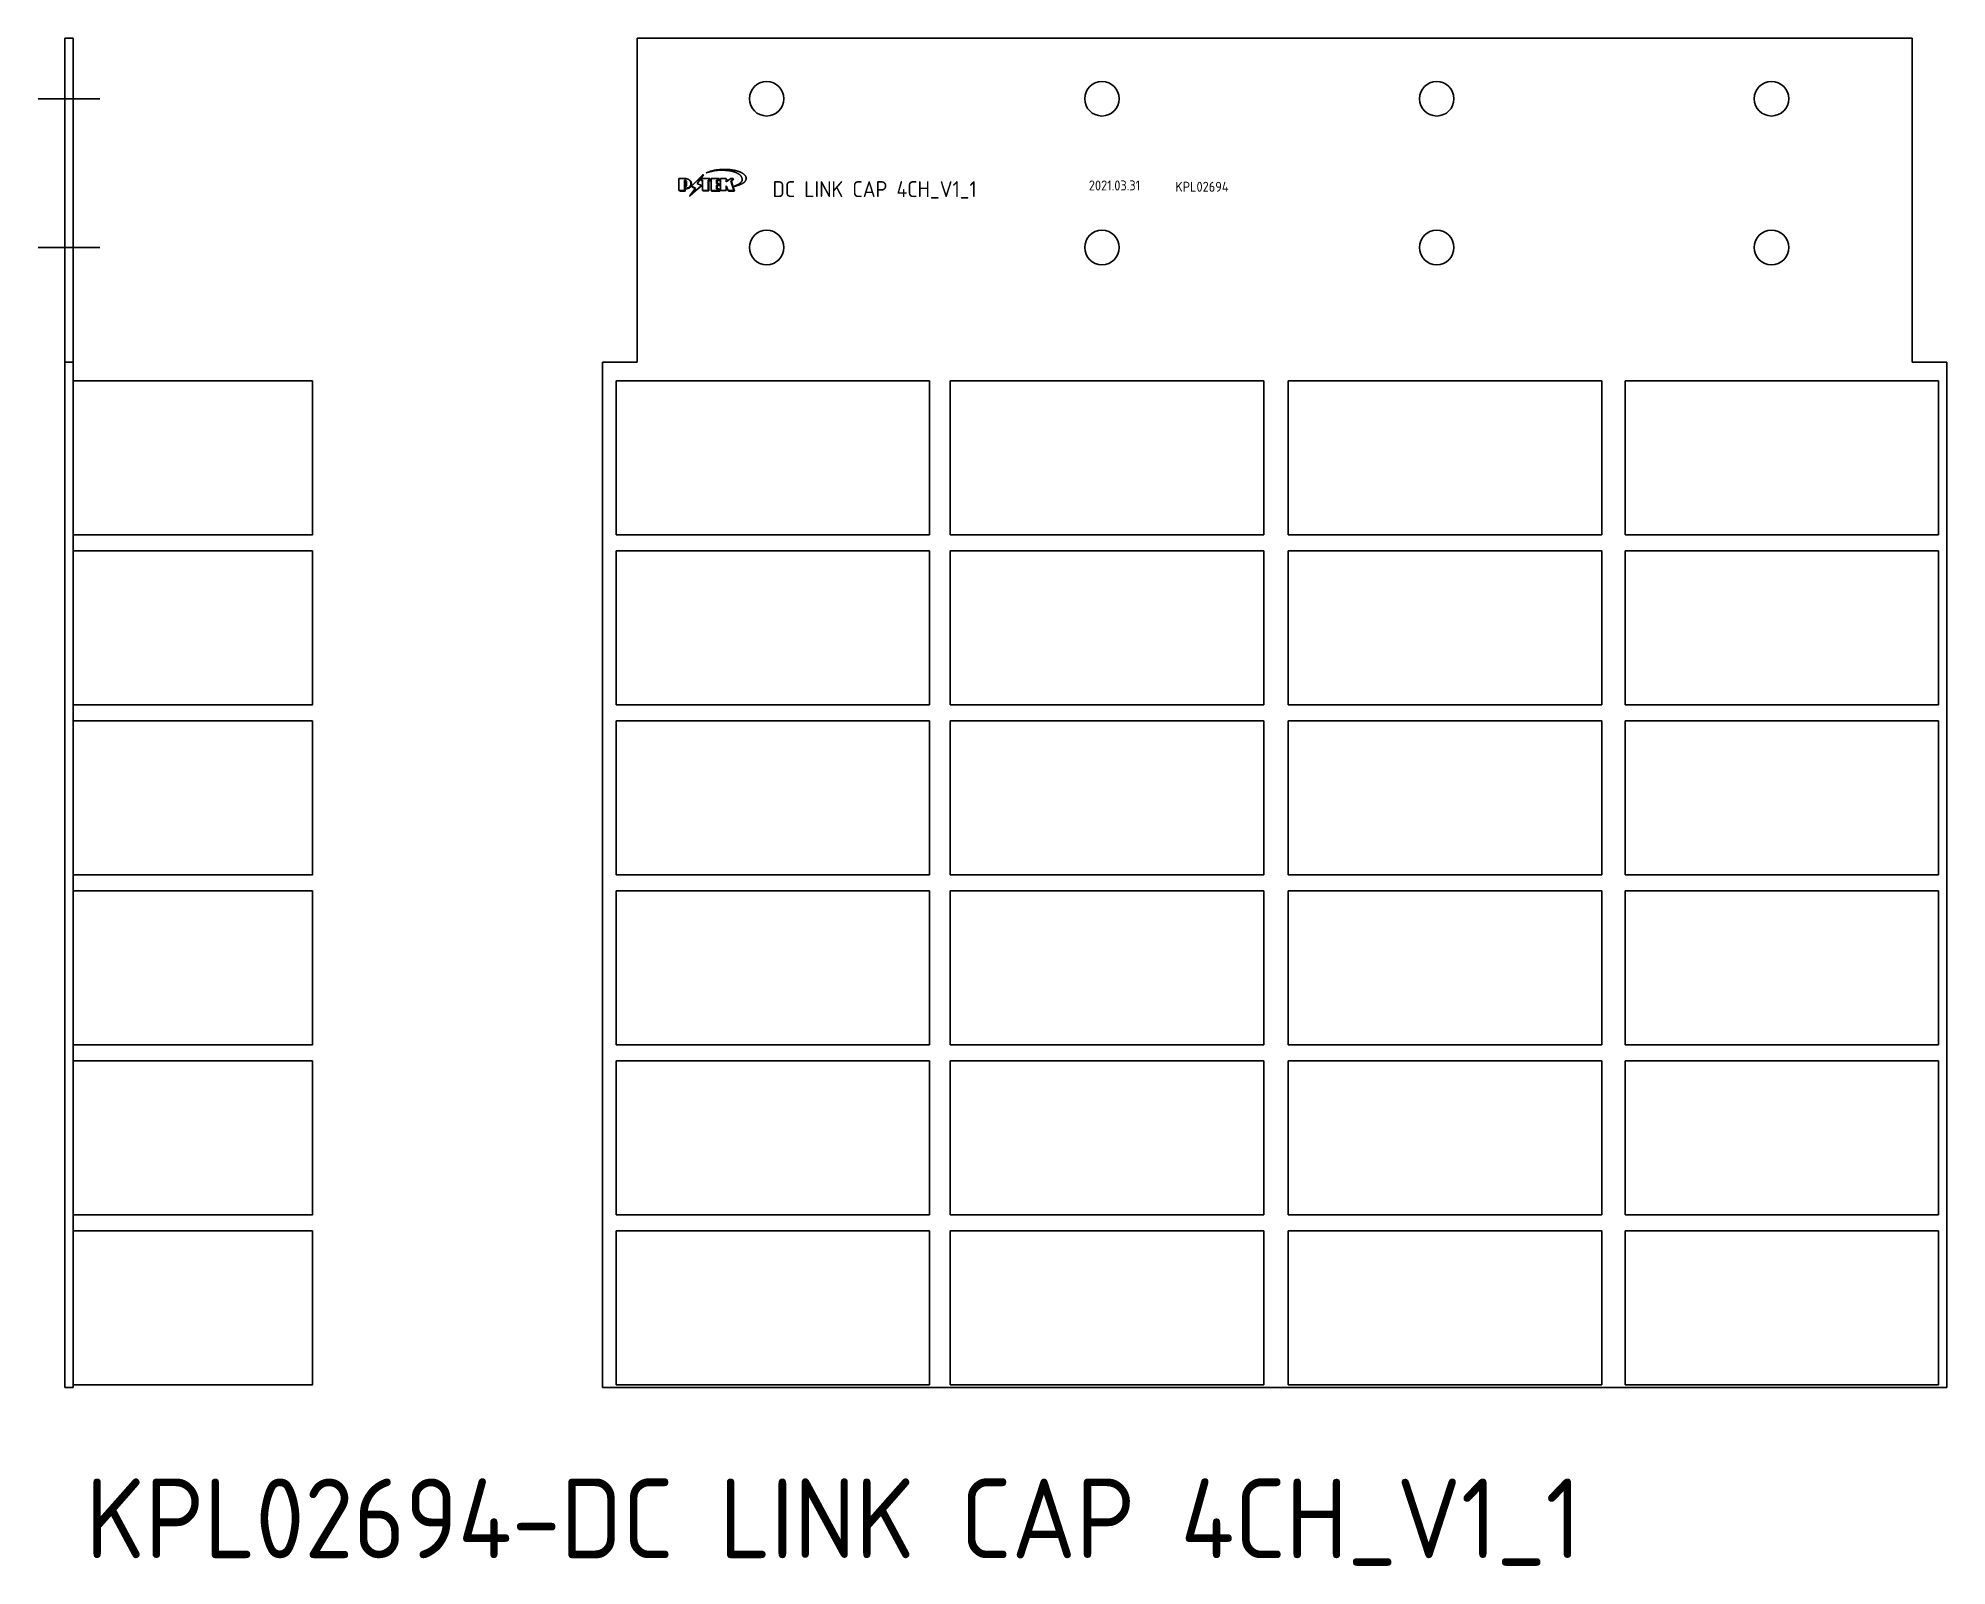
# Model space of a CAD drawing. Header units: millimetres. Extents: x 24815 to 37207, y -9299 to 5469.
# Drawn here: x 35962.2 to 36321.4, y 2590.3 to 2877.8 of the extents above; entities that cross this region are included whole.
import ezdxf

# ---------------------------------------------------------------- set-up
doc = ezdxf.new("R2010")
doc.units = ezdxf.units.MM
for name, color, linetype in [('BOARD_OUTLINE', 7, 'Continuous'), ('OBS_SSTOP', 4, 'Continuous'), ('SSTOP', 4, 'Continuous')]:
    doc.layers.add(name, color=color, linetype=linetype)
doc.styles.get("Standard").update_dxf_attribs({"font": 'ISOCP.SHX', "bigfont": 'WHGTXT.SHX'})

msp = doc.modelspace()

# ---------------------------------------------------------------- texts
at = {"layer": 'SSTOP'}
for s, height, p in [('DC LINK CAP 4CH_V1_1', 3.00006, (36100.38, 2847.896)), ('2021.03.31', 1.8752, (36159.911, 2849.146)), ('KPL02694', 1.8752, (36176.187, 2848.897)), ('KPL02694-DC LINK CAP 4CH_V1_1', 15.00029, (35971.142, 2591.708))]:
    msp.add_text(s, height=height, dxfattribs=at).set_placement(p)

# ---------------------------------------------------------------- linework, layer by layer
at = {"color": 1}
for p, q in [((35973.789, 2866.404), (35962.189, 2866.404)), ((35973.789, 2838.404), (35962.189, 2838.404))]:
    msp.add_line(p, q, dxfattribs=at)
at = {"layer": 'BOARD_OUTLINE'}
for p, q in [((35967.189, 2623.826), (35967.189, 2877.804)), ((35968.789, 2877.804), (35967.189, 2877.804)), ((35968.789, 2623.826), (35968.789, 2877.804)), ((36314.857, 2877.804), (36074.903, 2877.804)), ((36074.903, 2877.804), (36074.903, 2816.809)), ((36314.857, 2816.809), (36314.857, 2877.804)), ((35968.789, 2816.809), (35967.189, 2816.809)), ((36074.903, 2816.809), (36068.404, 2816.809)), ((36068.404, 2816.809), (36068.404, 2623.826)), ((36321.382, 2816.809), (36314.857, 2816.809)), ((36321.382, 2623.826), (36321.382, 2816.809)), ((35968.789, 2623.826), (35967.189, 2623.826)), ((36068.404, 2623.826), (36321.382, 2623.826))]:
    msp.add_line(p, q, dxfattribs=at)
for centre in [(36099.283, 2866.404), (36162.382, 2866.404), (36225.382, 2866.404), (36288.382, 2866.404), (36099.283, 2838.404), (36162.382, 2838.404), (36225.382, 2838.404), (36288.382, 2838.404)]:
    msp.add_circle(centre, 3.25, dxfattribs=at)
at = {"layer": 'OBS_SSTOP'}
for p, q in [((36085.164, 2849.956), (36087.329, 2852.121)), ((36087.329, 2852.121), (36086.185, 2850.446)), ((36086.185, 2850.446), (36087.369, 2852.051)), ((36087.369, 2852.051), (36086.861, 2851.435)), ((36087.369, 2852.051), (36087.329, 2852.121)), ((36087.897, 2852.461), (36088.096, 2852.535)), ((36088.163, 2852.535), (36087.897, 2852.461)), ((36088.096, 2852.535), (36088.278, 2852.6)), ((36088.383, 2852.596), (36088.163, 2852.535)), ((36088.278, 2852.6), (36088.446, 2852.657)), ((36088.565, 2852.645), (36088.383, 2852.596)), ((36088.446, 2852.657), (36088.6, 2852.707)), ((36088.713, 2852.683), (36088.565, 2852.645)), ((36088.6, 2852.707), (36088.743, 2852.751)), ((36088.833, 2852.714), (36088.713, 2852.683)), ((36088.743, 2852.751), (36088.877, 2852.79)), ((36088.933, 2852.739), (36088.833, 2852.714)), ((36088.877, 2852.79), (36089.005, 2852.824)), ((36089.018, 2852.758), (36088.933, 2852.739)), ((36089.005, 2852.824), (36089.128, 2852.855)), ((36089.095, 2852.775), (36089.018, 2852.758)), ((36089.167, 2852.791), (36089.095, 2852.775)), ((36089.128, 2852.855), (36089.25, 2852.883)), ((36089.238, 2852.806), (36089.167, 2852.791)), ((36089.305, 2852.82), (36089.238, 2852.806)), ((36089.25, 2852.883), (36089.368, 2852.909)), ((36089.371, 2852.833), (36089.305, 2852.82)), ((36089.368, 2852.909), (36089.487, 2852.933)), ((36089.434, 2852.845), (36089.371, 2852.833)), ((36089.495, 2852.856), (36089.434, 2852.845)), ((36089.487, 2852.933), (36089.605, 2852.954)), ((36089.553, 2852.866), (36089.495, 2852.856)), ((36089.609, 2852.876), (36089.553, 2852.866)), ((36089.605, 2852.954), (36089.722, 2852.974)), ((36089.664, 2852.884), (36089.609, 2852.876)), ((36089.716, 2852.891), (36089.664, 2852.884)), ((36089.766, 2852.898), (36089.716, 2852.891)), ((36089.722, 2852.974), (36089.841, 2852.992)), ((36089.816, 2852.905), (36089.766, 2852.898)), ((36089.864, 2852.91), (36089.816, 2852.905)), ((36089.841, 2852.992), (36089.961, 2853.009)), ((36089.912, 2852.915), (36089.864, 2852.91)), ((36089.959, 2852.919), (36089.912, 2852.915)), ((36090.006, 2852.923), (36089.959, 2852.919)), ((36089.961, 2853.009), (36090.083, 2853.024)), ((36090.053, 2852.926), (36090.006, 2852.923)), ((36090.101, 2852.93), (36090.053, 2852.926)), ((36090.083, 2853.024), (36090.208, 2853.039)), ((36090.149, 2852.932), (36090.101, 2852.93)), ((36090.197, 2852.935), (36090.149, 2852.932)), ((36090.245, 2852.937), (36090.197, 2852.935)), ((36090.208, 2853.039), (36090.335, 2853.052)), ((36090.293, 2852.939), (36090.245, 2852.937)), ((36090.341, 2852.941), (36090.293, 2852.939)), ((36090.335, 2853.052), (36090.463, 2853.065)), ((36090.39, 2852.943), (36090.341, 2852.941)), ((36090.438, 2852.945), (36090.39, 2852.943)), ((36090.487, 2852.947), (36090.438, 2852.945)), ((36090.463, 2853.065), (36090.591, 2853.075)), ((36090.535, 2852.949), (36090.487, 2852.947)), ((36090.585, 2852.95), (36090.535, 2852.949)), ((36090.635, 2852.951), (36090.585, 2852.95)), ((36090.591, 2853.075), (36090.719, 2853.085)), ((36090.686, 2852.952), (36090.635, 2852.951)), ((36090.739, 2852.952), (36090.686, 2852.952)), ((36090.719, 2853.085), (36090.847, 2853.093)), ((36090.793, 2852.952), (36090.739, 2852.952)), ((36090.849, 2852.951), (36090.793, 2852.952)), ((36090.847, 2853.093), (36090.972, 2853.1)), ((36090.906, 2852.949), (36090.849, 2852.951)), ((36090.964, 2852.947), (36090.906, 2852.949)), ((36091.082, 2852.942), (36090.964, 2852.947)), ((36090.972, 2853.1), (36091.094, 2853.104)), ((36091.142, 2852.939), (36091.082, 2852.942)), ((36091.094, 2853.104), (36091.214, 2853.108)), ((36091.26, 2852.935), (36091.142, 2852.939)), ((36091.214, 2853.108), (36091.331, 2853.11)), ((36091.319, 2852.934), (36091.26, 2852.935)), ((36091.377, 2852.932), (36091.319, 2852.934)), ((36091.331, 2853.11), (36091.444, 2853.11)), ((36091.435, 2852.931), (36091.377, 2852.932)), ((36091.492, 2852.93), (36091.435, 2852.931)), ((36091.444, 2853.11), (36091.555, 2853.109)), ((36091.549, 2852.928), (36091.492, 2852.93)), ((36091.607, 2852.926), (36091.549, 2852.928)), ((36091.555, 2853.109), (36091.664, 2853.107)), ((36091.663, 2852.923), (36091.607, 2852.926)), ((36091.721, 2852.919), (36091.663, 2852.923)), ((36091.664, 2853.107), (36091.77, 2853.103)), ((36091.778, 2852.914), (36091.721, 2852.919)), ((36091.77, 2853.103), (36091.875, 2853.098)), ((36091.835, 2852.909), (36091.778, 2852.914)), ((36091.893, 2852.902), (36091.835, 2852.909)), ((36091.875, 2853.098), (36091.978, 2853.092)), ((36091.951, 2852.895), (36091.893, 2852.902)), ((36092.01, 2852.887), (36091.951, 2852.895)), ((36091.978, 2853.092), (36092.08, 2853.085)), ((36092.07, 2852.879), (36092.01, 2852.887)), ((36092.131, 2852.87), (36092.07, 2852.879)), ((36092.08, 2853.085), (36092.181, 2853.076)), ((36092.193, 2852.861), (36092.131, 2852.87)), ((36092.181, 2853.076), (36092.281, 2853.068)), ((36092.256, 2852.852), (36092.193, 2852.861)), ((36092.32, 2852.842), (36092.256, 2852.852)), ((36092.281, 2853.068), (36092.38, 2853.057)), ((36092.384, 2852.833), (36092.32, 2852.842)), ((36092.38, 2853.057), (36092.479, 2853.046)), ((36092.447, 2852.822), (36092.384, 2852.833)), ((36092.511, 2852.811), (36092.447, 2852.822)), ((36092.479, 2853.046), (36092.577, 2853.033)), ((36092.572, 2852.8), (36092.511, 2852.811)), ((36092.632, 2852.788), (36092.572, 2852.8)), ((36092.577, 2853.033), (36092.676, 2853.02)), ((36092.69, 2852.776), (36092.632, 2852.788)), ((36092.676, 2853.02), (36092.774, 2853.006)), ((36092.744, 2852.762), (36092.69, 2852.776)), ((36092.797, 2852.748), (36092.744, 2852.762)), ((36092.774, 2853.006), (36092.873, 2852.99)), ((36092.848, 2852.734), (36092.797, 2852.748)), ((36092.898, 2852.718), (36092.848, 2852.734)), ((36092.873, 2852.99), (36092.973, 2852.974)), ((36092.948, 2852.701), (36092.898, 2852.718)), ((36092.999, 2852.684), (36092.948, 2852.701)), ((36092.973, 2852.974), (36093.073, 2852.956)), ((36093.052, 2852.665), (36092.999, 2852.684)), ((36093.106, 2852.646), (36093.052, 2852.665)), ((36093.073, 2852.956), (36093.173, 2852.936)), ((36093.164, 2852.625), (36093.106, 2852.646)), ((36093.223, 2852.603), (36093.164, 2852.625)), ((36093.173, 2852.936), (36093.272, 2852.916)), ((36093.284, 2852.581), (36093.223, 2852.603)), ((36093.272, 2852.916), (36093.372, 2852.894)), ((36093.347, 2852.558), (36093.284, 2852.581)), ((36093.409, 2852.534), (36093.347, 2852.558)), ((36093.372, 2852.894), (36093.472, 2852.871)), ((36093.472, 2852.51), (36093.409, 2852.534)), ((36093.472, 2852.871), (36093.572, 2852.846)), ((36093.534, 2852.485), (36093.472, 2852.51)), ((36093.595, 2852.459), (36093.534, 2852.485)), ((36093.572, 2852.846), (36093.671, 2852.819)), ((36093.653, 2852.434), (36093.595, 2852.459)), ((36093.71, 2852.408), (36093.653, 2852.434)), ((36093.671, 2852.819), (36093.77, 2852.791)), ((36093.765, 2852.381), (36093.71, 2852.408)), ((36093.819, 2852.353), (36093.765, 2852.381)), ((36093.77, 2852.791), (36093.868, 2852.761)), ((36093.871, 2852.326), (36093.819, 2852.353)), ((36093.868, 2852.761), (36093.965, 2852.729)), ((36093.922, 2852.298), (36093.871, 2852.326)), ((36093.972, 2852.268), (36093.922, 2852.298)), ((36093.965, 2852.729), (36094.06, 2852.696)), ((36094.021, 2852.238), (36093.972, 2852.268)), ((36094.069, 2852.207), (36094.021, 2852.238)), ((36094.06, 2852.696), (36094.154, 2852.661)), ((36094.117, 2852.174), (36094.069, 2852.207)), ((36094.163, 2852.14), (36094.117, 2852.174)), ((36094.154, 2852.661), (36094.247, 2852.624)), ((36094.208, 2852.105), (36094.163, 2852.14)), ((36094.251, 2852.068), (36094.208, 2852.105)), ((36094.247, 2852.624), (36094.337, 2852.585)), ((36094.294, 2852.029), (36094.251, 2852.068)), ((36094.335, 2851.988), (36094.294, 2852.029)), ((36094.337, 2852.585), (36094.425, 2852.545)), ((36094.425, 2852.545), (36094.51, 2852.503)), ((36094.51, 2852.503), (36094.592, 2852.461)), ((36094.592, 2852.461), (36094.671, 2852.418)), ((36094.671, 2852.418), (36094.744, 2852.375)), ((36094.744, 2852.375), (36094.813, 2852.332)), ((36094.813, 2852.332), (36094.877, 2852.29)), ((36094.877, 2852.29), (36094.935, 2852.25)), ((36094.935, 2852.25), (36094.986, 2852.211)), ((36094.986, 2852.211), (36095.032, 2852.174)), ((36095.032, 2852.174), (36095.073, 2852.138)), ((36095.073, 2852.138), (36095.11, 2852.102)), ((36095.11, 2852.102), (36095.143, 2852.067)), ((36095.143, 2852.067), (36095.174, 2852.031)), ((36095.174, 2852.031), (36095.202, 2851.995)), ((36095.202, 2851.995), (36095.23, 2851.958)), ((36082.783, 2849.131), (36082.783, 2851.373)), ((36082.783, 2851.373), (36084.073, 2851.373)), ((36083.836, 2849.131), (36082.783, 2849.131)), ((36082.918, 2849.131), (36082.918, 2849.027)), ((36082.918, 2849.131), (36083.955, 2849.027)), ((36082.918, 2849.027), (36083.955, 2849.027)), ((36083.845, 2849.886), (36083.836, 2849.583)), ((36083.836, 2849.583), (36083.836, 2849.131)), ((36083.971, 2849.581), (36083.836, 2849.579)), ((36083.836, 2849.579), (36083.955, 2849.474)), ((36084.61, 2849.571), (36083.836, 2849.579)), ((36083.955, 2849.474), (36083.836, 2849.131)), ((36083.955, 2849.027), (36083.836, 2849.131)), ((36083.838, 2849.584), (36083.838, 2849.89)), ((36083.838, 2849.89), (36084.015, 2849.89)), ((36084.084, 2849.584), (36083.838, 2849.584)), ((36083.845, 2849.886), (36083.845, 2851.055)), ((36083.845, 2851.055), (36083.98, 2851.055)), ((36083.955, 2850.969), (36083.845, 2851.055)), ((36083.845, 2851.055), (36084.076, 2851.007)), ((36083.955, 2850.969), (36083.845, 2849.886)), ((36083.98, 2849.886), (36083.845, 2849.886)), ((36084.076, 2851.007), (36083.955, 2850.969)), ((36084.038, 2850.969), (36083.955, 2850.969)), ((36083.955, 2849.886), (36083.955, 2850.969)), ((36083.955, 2849.474), (36084.61, 2849.571)), ((36084.569, 2849.556), (36083.955, 2849.474)), ((36083.955, 2849.474), (36084.523, 2849.54)), ((36084.471, 2849.524), (36083.955, 2849.474)), ((36083.955, 2849.474), (36084.412, 2849.508)), ((36083.955, 2849.474), (36084.344, 2849.491)), ((36083.955, 2849.474), (36084.268, 2849.474)), ((36083.955, 2849.027), (36083.955, 2849.474)), ((36084.084, 2849.584), (36083.971, 2849.581)), ((36083.971, 2849.581), (36084.61, 2849.571)), ((36084.076, 2851.007), (36083.98, 2851.055)), ((36084.015, 2849.89), (36084.193, 2850.068)), ((36084.038, 2850.969), (36084.076, 2851.007)), ((36084.038, 2850.969), (36084.149, 2850.931)), ((36084.038, 2850.969), (36084.132, 2850.91)), ((36084.073, 2851.373), (36084.172, 2851.353)), ((36084.149, 2850.931), (36084.076, 2851.007)), ((36084.179, 2849.59), (36084.084, 2849.584)), ((36084.646, 2849.586), (36084.084, 2849.584)), ((36084.61, 2849.571), (36084.084, 2849.584)), ((36084.149, 2850.931), (36084.132, 2850.91)), ((36084.132, 2850.91), (36084.193, 2850.818)), ((36084.193, 2850.834), (36084.132, 2850.91)), ((36084.193, 2850.834), (36084.149, 2850.931)), ((36084.172, 2851.353), (36084.257, 2851.334)), ((36084.258, 2849.597), (36084.179, 2849.59)), ((36084.179, 2849.59), (36084.646, 2849.586)), ((36084.193, 2850.068), (36084.193, 2850.834)), ((36084.257, 2851.334), (36084.329, 2851.314)), ((36084.324, 2849.606), (36084.258, 2849.597)), ((36084.258, 2849.597), (36084.679, 2849.602)), ((36084.646, 2849.586), (36084.258, 2849.597)), ((36084.268, 2849.474), (36084.344, 2849.491)), ((36084.378, 2849.615), (36084.324, 2849.606)), ((36084.324, 2849.606), (36084.679, 2849.602)), ((36084.329, 2851.314), (36084.391, 2851.294)), ((36084.344, 2849.491), (36084.412, 2849.508)), ((36084.424, 2849.625), (36084.378, 2849.615)), ((36084.709, 2849.617), (36084.378, 2849.615)), ((36084.378, 2849.615), (36084.679, 2849.602)), ((36084.391, 2851.294), (36084.443, 2851.274)), ((36084.412, 2849.508), (36084.471, 2849.524)), ((36084.463, 2849.635), (36084.424, 2849.625)), ((36084.424, 2849.625), (36084.737, 2849.632)), ((36084.709, 2849.617), (36084.424, 2849.625)), ((36084.443, 2851.274), (36084.487, 2851.255)), ((36084.498, 2849.644), (36084.463, 2849.635)), ((36084.463, 2849.635), (36084.737, 2849.632)), ((36084.471, 2849.524), (36084.523, 2849.54)), ((36084.487, 2851.255), (36084.527, 2851.235)), ((36084.531, 2849.655), (36084.498, 2849.644)), ((36084.498, 2849.644), (36084.763, 2849.647)), ((36084.498, 2849.644), (36084.737, 2849.632)), ((36084.523, 2849.54), (36084.569, 2849.556)), ((36084.527, 2851.235), (36084.563, 2851.216)), ((36084.56, 2849.664), (36084.531, 2849.655)), ((36084.531, 2849.655), (36084.787, 2849.663)), ((36084.531, 2849.655), (36084.763, 2849.647)), ((36084.587, 2849.675), (36084.56, 2849.664)), ((36084.787, 2849.663), (36084.56, 2849.664)), ((36084.563, 2851.216), (36084.597, 2851.196)), ((36084.569, 2849.556), (36084.61, 2849.571)), ((36084.612, 2849.686), (36084.587, 2849.675)), ((36084.809, 2849.679), (36084.587, 2849.675)), ((36084.787, 2849.663), (36084.587, 2849.675)), ((36084.597, 2851.196), (36084.628, 2851.177)), ((36084.61, 2849.571), (36084.646, 2849.586)), ((36084.635, 2849.697), (36084.612, 2849.686)), ((36084.831, 2849.696), (36084.612, 2849.686)), ((36084.809, 2849.679), (36084.612, 2849.686)), ((36084.628, 2851.177), (36084.659, 2851.157)), ((36084.657, 2849.71), (36084.635, 2849.697)), ((36084.831, 2849.696), (36084.635, 2849.697)), ((36084.646, 2849.586), (36084.679, 2849.602)), ((36084.678, 2849.724), (36084.657, 2849.71)), ((36084.851, 2849.714), (36084.657, 2849.71)), ((36084.657, 2849.71), (36084.831, 2849.696)), ((36084.659, 2851.157), (36084.688, 2851.136)), ((36084.699, 2849.739), (36084.678, 2849.724)), ((36084.871, 2849.732), (36084.678, 2849.724)), ((36084.678, 2849.724), (36084.851, 2849.714)), ((36084.679, 2849.602), (36084.709, 2849.617)), ((36084.688, 2851.136), (36084.715, 2851.115)), ((36084.719, 2849.756), (36084.699, 2849.739)), ((36084.699, 2849.739), (36084.89, 2849.752)), ((36084.699, 2849.739), (36084.871, 2849.732)), ((36084.709, 2849.617), (36084.737, 2849.632)), ((36084.715, 2851.115), (36084.741, 2851.093)), ((36084.739, 2849.774), (36084.719, 2849.756)), ((36084.908, 2849.772), (36084.719, 2849.756)), ((36084.719, 2849.756), (36084.89, 2849.752)), ((36084.737, 2849.632), (36084.763, 2849.647)), ((36084.759, 2849.793), (36084.739, 2849.774)), ((36084.739, 2849.774), (36084.908, 2849.772)), ((36084.741, 2851.093), (36084.766, 2851.07)), ((36087.041, 2850.007), (36084.741, 2847.992)), ((36084.741, 2847.992), (36085.286, 2848.55)), ((36084.778, 2849.812), (36084.759, 2849.793)), ((36084.759, 2849.793), (36084.926, 2849.793)), ((36084.759, 2849.793), (36084.908, 2849.772)), ((36084.763, 2849.647), (36084.787, 2849.663)), ((36084.766, 2851.07), (36084.789, 2851.047)), ((36084.777, 2851.064), (36084.766, 2851.069)), ((36084.766, 2851.069), (36084.789, 2851.047)), ((36084.787, 2851.059), (36084.777, 2851.064)), ((36084.789, 2851.047), (36084.777, 2851.064)), ((36084.796, 2849.833), (36084.778, 2849.812)), ((36084.778, 2849.812), (36084.943, 2849.815)), ((36084.926, 2849.793), (36084.778, 2849.812)), ((36084.796, 2851.055), (36084.787, 2851.059)), ((36084.789, 2851.047), (36084.787, 2851.059)), ((36084.787, 2849.663), (36084.809, 2849.679)), ((36084.789, 2851.047), (36084.796, 2851.055)), ((36084.805, 2851.05), (36084.789, 2851.047)), ((36084.789, 2851.047), (36084.812, 2851.021)), ((36084.814, 2851.045), (36084.789, 2851.047)), ((36084.805, 2851.05), (36084.796, 2851.055)), ((36084.815, 2849.854), (36084.796, 2849.833)), ((36084.959, 2849.837), (36084.796, 2849.833)), ((36084.796, 2849.833), (36084.943, 2849.815)), ((36084.814, 2851.045), (36084.805, 2851.05)), ((36087.005, 2850.074), (36084.809, 2848.126)), ((36084.809, 2849.679), (36084.831, 2849.696)), ((36084.809, 2848.126), (36085.872, 2849.575)), ((36084.812, 2851.021), (36084.814, 2851.045)), ((36084.822, 2851.041), (36084.812, 2851.021)), ((36084.831, 2851.036), (36084.812, 2851.021)), ((36084.812, 2851.021), (36084.839, 2851.031)), ((36084.847, 2851.026), (36084.812, 2851.021)), ((36084.812, 2851.021), (36084.856, 2851.02)), ((36084.812, 2851.021), (36084.833, 2850.995)), ((36084.822, 2851.041), (36084.814, 2851.045)), ((36084.833, 2849.876), (36084.815, 2849.854)), ((36084.976, 2849.859), (36084.815, 2849.854)), ((36084.815, 2849.854), (36084.959, 2849.837)), ((36084.831, 2851.036), (36084.822, 2851.041)), ((36084.839, 2851.031), (36084.831, 2851.036)), ((36084.831, 2849.696), (36084.851, 2849.714)), ((36084.856, 2851.02), (36084.833, 2850.995)), ((36084.833, 2850.995), (36084.865, 2851.014)), ((36084.874, 2851.007), (36084.833, 2850.995)), ((36084.833, 2850.995), (36084.882, 2851.001)), ((36084.833, 2850.995), (36084.891, 2850.993)), ((36084.833, 2850.995), (36084.854, 2850.968)), ((36084.85, 2849.898), (36084.833, 2849.876)), ((36084.99, 2849.881), (36084.833, 2849.876)), ((36084.833, 2849.876), (36084.976, 2849.859)), ((36084.847, 2851.026), (36084.839, 2851.031)), ((36084.856, 2851.02), (36084.847, 2851.026)), ((36084.868, 2849.921), (36084.85, 2849.898)), ((36085.004, 2849.903), (36084.85, 2849.898)), ((36084.85, 2849.898), (36084.99, 2849.881)), ((36084.851, 2849.714), (36084.871, 2849.732)), ((36084.854, 2850.968), (36084.891, 2850.993)), ((36084.854, 2850.968), (36084.901, 2850.986)), ((36084.854, 2850.968), (36084.91, 2850.977)), ((36084.854, 2850.968), (36084.919, 2850.968)), ((36084.854, 2850.968), (36084.873, 2850.94)), ((36084.929, 2850.959), (36084.854, 2850.968)), ((36084.865, 2851.014), (36084.856, 2851.02)), ((36084.874, 2851.007), (36084.865, 2851.014)), ((36084.885, 2849.945), (36084.868, 2849.921)), ((36084.868, 2849.921), (36085.017, 2849.924)), ((36085.004, 2849.903), (36084.868, 2849.921)), ((36084.871, 2849.732), (36084.89, 2849.752)), ((36084.929, 2850.959), (36084.873, 2850.94)), ((36084.873, 2850.94), (36084.938, 2850.949)), ((36084.873, 2850.94), (36084.948, 2850.938)), ((36084.873, 2850.94), (36084.891, 2850.912)), ((36084.882, 2851.001), (36084.874, 2851.007)), ((36084.891, 2850.993), (36084.882, 2851.001)), ((36084.9, 2849.969), (36084.885, 2849.945)), ((36085.041, 2849.966), (36084.885, 2849.945)), ((36085.03, 2849.945), (36084.885, 2849.945)), ((36085.017, 2849.924), (36084.885, 2849.945)), ((36084.89, 2849.752), (36084.926, 2849.793)), ((36084.901, 2850.986), (36084.891, 2850.993)), ((36084.948, 2850.938), (36084.891, 2850.912)), ((36084.891, 2850.912), (36084.957, 2850.927)), ((36084.891, 2850.912), (36084.967, 2850.915)), ((36084.891, 2850.912), (36084.908, 2850.884)), ((36084.891, 2850.912), (36084.976, 2850.903)), ((36084.915, 2849.994), (36084.9, 2849.969)), ((36085.051, 2849.987), (36084.9, 2849.969)), ((36084.9, 2849.969), (36085.041, 2849.966)), ((36084.91, 2850.977), (36084.901, 2850.986)), ((36084.976, 2850.903), (36084.908, 2850.884)), ((36084.908, 2850.884), (36084.986, 2850.89)), ((36084.908, 2850.884), (36084.923, 2850.856)), ((36084.908, 2850.884), (36084.995, 2850.876)), ((36084.919, 2850.968), (36084.91, 2850.977)), ((36084.93, 2850.02), (36084.915, 2849.994)), ((36084.915, 2849.994), (36085.061, 2850.006)), ((36085.051, 2849.987), (36084.915, 2849.994)), ((36084.929, 2850.959), (36084.919, 2850.968)), ((36084.923, 2850.856), (36084.995, 2850.876)), ((36084.923, 2850.856), (36085.005, 2850.862)), ((36084.923, 2850.856), (36084.937, 2850.828)), ((36085.015, 2850.847), (36084.923, 2850.856)), ((36084.926, 2849.793), (36084.943, 2849.815)), ((36084.938, 2850.949), (36084.929, 2850.959)), ((36084.943, 2850.047), (36084.93, 2850.02)), ((36085.078, 2850.045), (36084.93, 2850.02)), ((36084.93, 2850.02), (36085.07, 2850.026)), ((36084.93, 2850.02), (36085.061, 2850.006)), ((36084.937, 2850.828), (36085.015, 2850.847)), ((36085.025, 2850.831), (36084.937, 2850.828)), ((36084.937, 2850.828), (36084.95, 2850.801)), ((36085.034, 2850.814), (36084.937, 2850.828)), ((36084.948, 2850.938), (36084.938, 2850.949)), ((36084.954, 2850.075), (36084.943, 2850.047)), ((36085.085, 2850.063), (36084.943, 2850.047)), ((36084.943, 2850.047), (36085.078, 2850.045)), ((36084.943, 2849.815), (36084.959, 2849.837)), ((36084.957, 2850.927), (36084.948, 2850.938)), ((36085.034, 2850.814), (36084.95, 2850.801)), ((36084.95, 2850.801), (36084.962, 2850.774)), ((36084.95, 2850.801), (36085.043, 2850.797)), ((36084.966, 2850.104), (36084.954, 2850.075)), ((36085.097, 2850.099), (36084.954, 2850.075)), ((36084.954, 2850.075), (36085.092, 2850.081)), ((36085.085, 2850.063), (36084.954, 2850.075)), ((36084.967, 2850.915), (36084.957, 2850.927)), ((36084.959, 2849.837), (36084.976, 2849.859)), ((36084.962, 2850.774), (36085.043, 2850.797)), ((36084.962, 2850.774), (36085.052, 2850.778)), ((36084.962, 2850.774), (36084.972, 2850.746)), ((36085.061, 2850.759), (36084.962, 2850.774)), ((36084.975, 2850.135), (36084.966, 2850.104)), ((36084.966, 2850.104), (36085.103, 2850.117)), ((36085.097, 2850.099), (36084.966, 2850.104)), ((36084.976, 2850.903), (36084.967, 2850.915)), ((36084.972, 2850.746), (36085.061, 2850.759)), ((36084.972, 2850.746), (36084.981, 2850.719)), ((36085.07, 2850.738), (36084.972, 2850.746)), ((36084.984, 2850.166), (36084.975, 2850.135)), ((36085.111, 2850.154), (36084.975, 2850.135)), ((36085.107, 2850.135), (36084.975, 2850.135)), ((36084.975, 2850.135), (36085.103, 2850.117)), ((36084.986, 2850.89), (36084.976, 2850.903)), ((36084.976, 2849.859), (36084.99, 2849.881)), ((36085.07, 2850.738), (36084.981, 2850.719)), ((36084.981, 2850.719), (36085.078, 2850.717)), ((36084.981, 2850.719), (36084.988, 2850.692)), ((36084.991, 2850.198), (36084.984, 2850.166)), ((36085.119, 2850.193), (36084.984, 2850.166)), ((36084.984, 2850.166), (36085.115, 2850.173)), ((36084.984, 2850.166), (36085.111, 2850.154)), ((36084.995, 2850.876), (36084.986, 2850.89)), ((36085.078, 2850.717), (36084.988, 2850.692)), ((36084.988, 2850.692), (36085.086, 2850.695)), ((36084.988, 2850.692), (36085.093, 2850.672)), ((36084.988, 2850.692), (36084.995, 2850.663)), ((36084.99, 2849.881), (36085.004, 2849.903)), ((36084.997, 2850.231), (36084.991, 2850.198)), ((36084.991, 2850.198), (36085.122, 2850.215)), ((36084.991, 2850.198), (36085.119, 2850.193)), ((36085.005, 2850.862), (36084.995, 2850.876)), ((36085.093, 2850.672), (36084.995, 2850.663)), ((36084.995, 2850.663), (36085, 2850.634)), ((36085.1, 2850.649), (36084.995, 2850.663)), ((36085.002, 2850.264), (36084.997, 2850.231)), ((36084.997, 2850.231), (36085.127, 2850.262)), ((36084.997, 2850.231), (36085.125, 2850.238)), ((36084.997, 2850.231), (36085.122, 2850.215)), ((36085, 2850.634), (36085.1, 2850.649)), ((36085, 2850.634), (36085.005, 2850.604)), ((36085.106, 2850.627), (36085, 2850.634)), ((36085.006, 2850.299), (36085.002, 2850.264)), ((36085.002, 2850.264), (36085.129, 2850.287)), ((36085.127, 2850.262), (36085.002, 2850.264)), ((36085.004, 2849.903), (36085.017, 2849.924)), ((36085.015, 2850.847), (36085.005, 2850.862)), ((36085.106, 2850.627), (36085.005, 2850.604)), ((36085.112, 2850.605), (36085.005, 2850.604)), ((36085.005, 2850.604), (36085.009, 2850.572)), ((36085.005, 2850.604), (36085.117, 2850.583)), ((36085.009, 2850.333), (36085.006, 2850.299)), ((36085.006, 2850.299), (36085.131, 2850.312)), ((36085.006, 2850.299), (36085.129, 2850.287)), ((36085.117, 2850.583), (36085.009, 2850.572)), ((36085.009, 2850.572), (36085.011, 2850.54)), ((36085.121, 2850.561), (36085.009, 2850.572)), ((36085.012, 2850.368), (36085.009, 2850.333)), ((36085.009, 2850.333), (36085.134, 2850.363)), ((36085.133, 2850.337), (36085.009, 2850.333)), ((36085.131, 2850.312), (36085.009, 2850.333)), ((36085.121, 2850.561), (36085.011, 2850.54)), ((36085.011, 2850.54), (36085.125, 2850.541)), ((36085.011, 2850.54), (36085.013, 2850.506)), ((36085.011, 2850.54), (36085.128, 2850.52)), ((36085.013, 2850.403), (36085.012, 2850.368)), ((36085.135, 2850.388), (36085.012, 2850.368)), ((36085.012, 2850.368), (36085.134, 2850.363)), ((36085.013, 2850.506), (36085.128, 2850.52)), ((36085.013, 2850.506), (36085.014, 2850.472)), ((36085.131, 2850.499), (36085.013, 2850.506)), ((36085.014, 2850.438), (36085.013, 2850.403)), ((36085.013, 2850.403), (36085.135, 2850.435)), ((36085.013, 2850.403), (36085.135, 2850.412)), ((36085.135, 2850.388), (36085.013, 2850.403)), ((36085.131, 2850.499), (36085.014, 2850.472)), ((36085.132, 2850.478), (36085.014, 2850.472)), ((36085.014, 2850.472), (36085.014, 2850.438)), ((36085.134, 2850.457), (36085.014, 2850.472)), ((36085.014, 2850.438), (36085.134, 2850.457)), ((36085.135, 2850.435), (36085.014, 2850.438)), ((36085.025, 2850.831), (36085.015, 2850.847)), ((36085.017, 2849.924), (36085.03, 2849.945)), ((36085.034, 2850.814), (36085.025, 2850.831)), ((36085.03, 2849.945), (36085.041, 2849.966)), ((36085.043, 2850.797), (36085.034, 2850.814)), ((36085.041, 2849.966), (36085.051, 2849.987)), ((36085.052, 2850.778), (36085.043, 2850.797)), ((36085.051, 2849.987), (36085.061, 2850.006)), ((36085.061, 2850.759), (36085.052, 2850.778)), ((36085.07, 2850.738), (36085.061, 2850.759)), ((36085.061, 2850.006), (36085.07, 2850.026)), ((36085.078, 2850.717), (36085.07, 2850.738)), ((36085.07, 2850.026), (36085.078, 2850.045)), ((36085.086, 2850.695), (36085.078, 2850.717)), ((36085.078, 2850.045), (36085.085, 2850.063)), ((36085.085, 2850.063), (36085.092, 2850.081)), ((36085.093, 2850.672), (36085.086, 2850.695)), ((36085.092, 2850.081), (36085.097, 2850.099)), ((36085.1, 2850.649), (36085.093, 2850.672)), ((36085.097, 2850.099), (36085.103, 2850.117)), ((36085.106, 2850.627), (36085.1, 2850.649)), ((36085.103, 2850.117), (36085.107, 2850.135)), ((36085.112, 2850.605), (36085.106, 2850.627)), ((36085.107, 2850.135), (36085.111, 2850.154)), ((36085.111, 2850.154), (36085.115, 2850.173)), ((36085.117, 2850.583), (36085.112, 2850.605)), ((36085.115, 2850.173), (36085.119, 2850.193)), ((36085.121, 2850.561), (36085.117, 2850.583)), ((36085.119, 2850.193), (36085.122, 2850.215)), ((36085.125, 2850.541), (36085.121, 2850.561)), ((36085.122, 2850.215), (36085.125, 2850.238)), ((36085.128, 2850.52), (36085.125, 2850.541)), ((36085.125, 2850.238), (36085.127, 2850.262)), ((36085.127, 2850.262), (36085.129, 2850.287)), ((36085.131, 2850.499), (36085.128, 2850.52)), ((36085.129, 2850.287), (36085.131, 2850.312)), ((36085.132, 2850.478), (36085.131, 2850.499)), ((36085.131, 2850.312), (36085.133, 2850.337)), ((36085.134, 2850.457), (36085.132, 2850.478)), ((36085.133, 2850.337), (36085.134, 2850.363)), ((36085.135, 2850.435), (36085.134, 2850.457)), ((36085.134, 2850.363), (36085.135, 2850.388)), ((36085.135, 2850.412), (36085.135, 2850.435)), ((36085.135, 2850.388), (36085.135, 2850.412)), ((36085.872, 2849.575), (36085.164, 2849.956)), ((36085.24, 2849.915), (36085.178, 2849.843)), ((36085.178, 2849.843), (36085.826, 2849.513)), ((36085.533, 2849.714), (36085.178, 2849.843)), ((36085.872, 2849.575), (36085.24, 2849.915)), ((36085.24, 2849.915), (36085.826, 2849.513)), ((36086.97, 2850.044), (36085.286, 2848.55)), ((36087.041, 2850.007), (36085.286, 2848.55)), ((36085.533, 2849.714), (36085.872, 2849.575)), ((36085.826, 2849.513), (36085.872, 2849.575)), ((36086.861, 2851.435), (36086.185, 2850.446)), ((36086.185, 2850.446), (36087.005, 2850.074)), ((36086.909, 2851.377), (36086.861, 2851.435)), ((36087.006, 2851.069), (36086.909, 2851.377)), ((36086.909, 2851.377), (36086.909, 2851.069)), ((36088.584, 2851.377), (36086.909, 2851.377)), ((36086.909, 2851.069), (36087.234, 2851.069)), ((36086.97, 2850.044), (36087.041, 2850.007)), ((36087.006, 2850.977), (36087.006, 2851.069)), ((36087.12, 2851.023), (36087.006, 2851.069)), ((36087.006, 2850.977), (36087.12, 2851.023)), ((36087.234, 2850.977), (36087.006, 2850.977)), ((36087.12, 2851.023), (36087.234, 2851.069)), ((36087.234, 2850.977), (36087.12, 2851.023)), ((36087.234, 2851.069), (36087.234, 2849.145)), ((36087.234, 2849.145), (36088.294, 2849.145)), ((36087.344, 2849.051), (36087.344, 2849.145)), ((36088.398, 2849.051), (36087.344, 2849.145)), ((36088.398, 2849.051), (36087.344, 2849.051)), ((36088.294, 2849.145), (36088.294, 2851.069)), ((36088.294, 2851.069), (36088.584, 2851.069)), ((36088.294, 2851.069), (36088.398, 2850.971)), ((36088.294, 2851.069), (36088.71, 2850.971)), ((36088.398, 2850.971), (36088.294, 2849.145)), ((36088.294, 2849.145), (36088.398, 2849.051)), ((36088.398, 2850.971), (36088.398, 2849.051)), ((36088.398, 2850.971), (36088.71, 2850.971)), ((36088.584, 2851.069), (36088.584, 2851.377)), ((36088.584, 2851.267), (36088.71, 2851.267)), ((36088.584, 2851.069), (36088.71, 2851.267)), ((36088.71, 2850.971), (36088.584, 2851.069)), ((36088.813, 2851.377), (36088.71, 2851.267)), ((36088.71, 2850.971), (36088.71, 2851.267)), ((36088.813, 2851.377), (36090.338, 2851.377)), ((36088.813, 2849.12), (36088.813, 2851.377)), ((36090.365, 2849.12), (36088.813, 2849.12)), ((36088.908, 2849.12), (36088.908, 2849.035)), ((36090.483, 2849.035), (36088.908, 2849.12)), ((36088.908, 2849.035), (36090.483, 2849.035)), ((36090.338, 2851.08), (36089.857, 2851.08)), ((36089.857, 2851.08), (36089.857, 2850.446)), ((36089.857, 2851.08), (36090.453, 2850.985)), ((36089.967, 2850.985), (36089.857, 2851.08)), ((36089.857, 2850.446), (36089.967, 2850.985)), ((36089.857, 2850.446), (36090.321, 2850.446)), ((36090.321, 2850.16), (36089.857, 2850.16)), ((36089.857, 2850.16), (36090.435, 2850.07)), ((36089.857, 2850.16), (36089.857, 2849.441)), ((36089.973, 2850.07), (36089.857, 2850.16)), ((36089.857, 2849.441), (36089.973, 2850.07)), ((36089.857, 2849.441), (36090.365, 2849.441)), ((36090.453, 2850.985), (36089.967, 2850.985)), ((36089.967, 2850.985), (36089.967, 2850.446)), ((36089.967, 2850.446), (36090.321, 2850.35)), ((36090.435, 2850.07), (36089.973, 2850.07)), ((36089.973, 2849.441), (36089.973, 2850.07)), ((36090.321, 2850.446), (36090.321, 2850.16)), ((36090.321, 2850.35), (36090.435, 2850.35)), ((36090.321, 2850.16), (36090.435, 2850.35)), ((36090.435, 2850.07), (36090.321, 2850.16)), ((36090.338, 2851.377), (36090.338, 2851.08)), ((36090.338, 2851.08), (36090.453, 2851.258)), ((36090.453, 2851.258), (36090.338, 2851.258)), ((36090.453, 2850.985), (36090.338, 2851.08)), ((36090.365, 2849.441), (36090.365, 2849.12)), ((36090.483, 2849.342), (36090.365, 2849.342)), ((36090.365, 2849.342), (36090.612, 2849.12)), ((36090.483, 2849.342), (36090.365, 2849.12)), ((36090.365, 2849.12), (36090.483, 2849.035)), ((36090.435, 2850.35), (36090.435, 2850.07)), ((36090.453, 2850.985), (36090.453, 2851.258)), ((36090.483, 2849.035), (36090.483, 2849.342)), ((36090.612, 2849.12), (36090.612, 2851.377)), ((36090.612, 2851.377), (36091.695, 2851.377)), ((36091.695, 2849.12), (36090.612, 2849.12)), ((36091.695, 2851.377), (36091.695, 2850.795)), ((36091.695, 2850.795), (36092.56, 2851.377)), ((36091.801, 2850.867), (36091.695, 2851.271)), ((36091.801, 2851.271), (36091.695, 2851.271)), ((36091.695, 2850.795), (36091.801, 2850.867)), ((36092.033, 2849.12), (36091.695, 2850.025)), ((36091.695, 2850.025), (36091.695, 2849.12)), ((36091.801, 2851.271), (36091.801, 2850.867)), ((36093.088, 2849.12), (36092.033, 2849.12)), ((36093.206, 2849.007), (36092.129, 2849.12)), ((36092.129, 2849.12), (36092.129, 2849.007)), ((36092.129, 2849.007), (36093.206, 2849.007)), ((36092.995, 2851.377), (36092.521, 2850.928)), ((36092.521, 2850.928), (36093.088, 2849.12)), ((36092.56, 2851.377), (36092.995, 2851.377)), ((36092.647, 2850.851), (36093.125, 2851.287)), ((36093.206, 2849.007), (36092.647, 2850.851)), ((36093.125, 2851.287), (36092.9, 2851.287)), ((36093.088, 2849.12), (36093.206, 2849.007)), ((36093.194, 2849.934), (36093.353, 2850.006)), ((36093.316, 2849.958), (36093.194, 2849.934)), ((36093.423, 2849.98), (36093.316, 2849.958)), ((36093.353, 2850.006), (36093.488, 2850.067)), ((36093.516, 2850.001), (36093.423, 2849.98)), ((36093.488, 2850.067), (36093.602, 2850.118)), ((36093.596, 2850.019), (36093.516, 2850.001)), ((36093.666, 2850.037), (36093.596, 2850.019)), ((36093.602, 2850.118), (36093.697, 2850.163)), ((36093.727, 2850.053), (36093.666, 2850.037)), ((36093.697, 2850.163), (36093.777, 2850.2)), ((36093.782, 2850.068), (36093.727, 2850.053)), ((36093.777, 2850.2), (36093.844, 2850.234)), ((36093.833, 2850.083), (36093.782, 2850.068)), ((36093.88, 2850.096), (36093.833, 2850.083)), ((36093.844, 2850.234), (36093.904, 2850.264)), ((36093.926, 2850.109), (36093.88, 2850.096)), ((36093.904, 2850.264), (36093.957, 2850.294)), ((36093.97, 2850.122), (36093.926, 2850.109)), ((36093.957, 2850.294), (36094.008, 2850.323)), ((36094.012, 2850.135), (36093.97, 2850.122)), ((36094.008, 2850.323), (36094.056, 2850.353)), ((36094.053, 2850.148), (36094.012, 2850.135)), ((36094.092, 2850.161), (36094.053, 2850.148)), ((36094.056, 2850.353), (36094.103, 2850.384)), ((36094.132, 2850.175), (36094.092, 2850.161)), ((36094.103, 2850.384), (36094.147, 2850.415)), ((36094.171, 2850.19), (36094.132, 2850.175)), ((36094.147, 2850.415), (36094.19, 2850.446)), ((36094.21, 2850.205), (36094.171, 2850.19)), ((36094.19, 2850.446), (36094.232, 2850.479)), ((36094.25, 2850.222), (36094.21, 2850.205)), ((36094.232, 2850.479), (36094.272, 2850.512)), ((36094.289, 2850.24), (36094.25, 2850.222)), ((36094.272, 2850.512), (36094.312, 2850.546)), ((36094.33, 2850.258), (36094.289, 2850.24)), ((36094.312, 2850.546), (36094.351, 2850.58)), ((36094.371, 2850.278), (36094.33, 2850.258)), ((36094.375, 2851.945), (36094.335, 2851.988)), ((36094.351, 2850.58), (36094.389, 2850.616)), ((36094.414, 2850.298), (36094.371, 2850.278)), ((36094.413, 2851.899), (36094.375, 2851.945)), ((36094.389, 2850.616), (36094.426, 2850.651)), ((36094.449, 2851.851), (36094.413, 2851.899)), ((36094.457, 2850.319), (36094.414, 2850.298)), ((36094.426, 2850.651), (36094.461, 2850.687)), ((36094.484, 2851.801), (36094.449, 2851.851)), ((36094.502, 2850.341), (36094.457, 2850.319)), ((36094.461, 2850.687), (36094.494, 2850.723)), ((36094.516, 2851.75), (36094.484, 2851.801)), ((36094.494, 2850.723), (36094.525, 2850.758)), ((36094.548, 2850.364), (36094.502, 2850.341)), ((36094.546, 2851.697), (36094.516, 2851.75)), ((36094.525, 2850.758), (36094.554, 2850.793)), ((36094.573, 2851.643), (36094.546, 2851.697)), ((36094.595, 2850.387), (36094.548, 2850.364)), ((36094.554, 2850.793), (36094.58, 2850.828)), ((36094.598, 2851.588), (36094.573, 2851.643)), ((36094.58, 2850.828), (36094.603, 2850.862)), ((36094.644, 2850.412), (36094.595, 2850.387)), ((36094.62, 2851.533), (36094.598, 2851.588)), ((36094.603, 2850.862), (36094.622, 2850.896)), ((36094.638, 2851.478), (36094.62, 2851.533)), ((36094.622, 2850.896), (36094.639, 2850.93)), ((36094.653, 2851.422), (36094.638, 2851.478)), ((36094.639, 2850.93), (36094.654, 2850.964)), ((36094.692, 2850.437), (36094.644, 2850.412)), ((36094.665, 2851.368), (36094.653, 2851.422)), ((36094.654, 2850.964), (36094.665, 2851)), ((36094.674, 2851.315), (36094.665, 2851.368)), ((36094.665, 2851), (36094.674, 2851.037)), ((36094.68, 2851.262), (36094.674, 2851.315)), ((36094.674, 2851.037), (36094.68, 2851.077)), ((36094.684, 2851.212), (36094.68, 2851.262)), ((36094.68, 2851.077), (36094.683, 2851.119)), ((36094.683, 2851.119), (36094.685, 2851.164)), ((36094.685, 2851.164), (36094.684, 2851.212)), ((36094.741, 2850.463), (36094.692, 2850.437)), ((36094.79, 2850.491), (36094.741, 2850.463)), ((36094.838, 2850.52), (36094.79, 2850.491)), ((36094.885, 2850.55), (36094.838, 2850.52)), ((36094.932, 2850.582), (36094.885, 2850.55)), ((36094.976, 2850.616), (36094.932, 2850.582)), ((36095.02, 2850.651), (36094.976, 2850.616)), ((36095.061, 2850.687), (36095.02, 2850.651)), ((36095.101, 2850.725), (36095.061, 2850.687)), ((36095.139, 2850.764), (36095.101, 2850.725)), ((36095.176, 2850.805), (36095.139, 2850.764)), ((36095.21, 2850.848), (36095.176, 2850.805)), ((36095.241, 2850.891), (36095.21, 2850.848)), ((36095.23, 2851.958), (36095.258, 2851.919)), ((36095.271, 2850.937), (36095.241, 2850.891)), ((36095.258, 2851.919), (36095.285, 2851.88)), ((36095.298, 2850.983), (36095.271, 2850.937)), ((36095.285, 2851.88), (36095.31, 2851.839)), ((36095.323, 2851.03), (36095.298, 2850.983)), ((36095.31, 2851.839), (36095.334, 2851.797)), ((36095.345, 2851.078), (36095.323, 2851.03)), ((36095.334, 2851.797), (36095.356, 2851.754)), ((36095.365, 2851.127), (36095.345, 2851.078)), ((36095.356, 2851.754), (36095.376, 2851.709)), ((36095.382, 2851.177), (36095.365, 2851.127)), ((36095.376, 2851.709), (36095.393, 2851.664)), ((36095.397, 2851.226), (36095.382, 2851.177)), ((36095.393, 2851.664), (36095.406, 2851.618)), ((36095.409, 2851.276), (36095.397, 2851.226)), ((36095.406, 2851.618), (36095.416, 2851.57)), ((36095.417, 2851.326), (36095.409, 2851.276)), ((36095.416, 2851.57), (36095.423, 2851.522)), ((36095.423, 2851.376), (36095.417, 2851.326)), ((36095.423, 2851.522), (36095.426, 2851.474)), ((36095.426, 2851.425), (36095.423, 2851.376)), ((36095.426, 2851.474), (36095.426, 2851.425)), ((36070.951, 2784.311), (36070.951, 2813.31)), ((36070.951, 2813.31), (36129.95, 2813.31)), ((36129.95, 2813.31), (36129.95, 2784.311)), ((36133.846, 2813.31), (36192.845, 2813.31)), ((36133.846, 2784.311), (36133.846, 2813.31)), ((36192.845, 2813.31), (36192.845, 2784.311)), ((36197.44, 2784.311), (36197.44, 2813.31)), ((36197.44, 2813.31), (36256.44, 2813.31)), ((36256.44, 2813.31), (36256.44, 2784.311)), ((36260.835, 2813.31), (36319.834, 2813.31)), ((36260.835, 2784.311), (36260.835, 2813.31)), ((36319.834, 2813.31), (36319.834, 2784.311)), ((36129.95, 2784.311), (36070.951, 2784.311)), ((36192.845, 2784.311), (36133.846, 2784.311)), ((36256.44, 2784.311), (36197.44, 2784.311)), ((36319.834, 2784.311), (36260.835, 2784.311)), ((36070.951, 2752.314), (36070.951, 2781.313)), ((36070.951, 2781.313), (36129.95, 2781.313)), ((36129.95, 2781.313), (36129.95, 2752.314)), ((36133.846, 2781.313), (36192.845, 2781.313)), ((36133.846, 2752.314), (36133.846, 2781.313)), ((36192.845, 2781.313), (36192.845, 2752.314)), ((36197.44, 2752.314), (36197.44, 2781.313)), ((36197.44, 2781.313), (36256.44, 2781.313)), ((36256.44, 2781.313), (36256.44, 2752.314)), ((36260.835, 2781.313), (36319.834, 2781.313)), ((36260.835, 2752.314), (36260.835, 2781.313)), ((36319.834, 2781.313), (36319.834, 2752.314)), ((36129.95, 2752.314), (36070.951, 2752.314)), ((36192.845, 2752.314), (36133.846, 2752.314)), ((36256.44, 2752.314), (36197.44, 2752.314)), ((36319.834, 2752.314), (36260.835, 2752.314)), ((36070.951, 2720.317), (36070.951, 2749.316)), ((36070.951, 2749.316), (36129.95, 2749.316)), ((36129.95, 2749.316), (36129.95, 2720.317)), ((36133.846, 2749.316), (36192.845, 2749.316)), ((36133.846, 2720.317), (36133.846, 2749.316)), ((36192.845, 2749.316), (36192.845, 2720.317)), ((36197.44, 2720.317), (36197.44, 2749.316)), ((36197.44, 2749.316), (36256.44, 2749.316)), ((36256.44, 2749.316), (36256.44, 2720.317)), ((36260.835, 2749.316), (36319.834, 2749.316)), ((36260.835, 2720.317), (36260.835, 2749.316)), ((36319.834, 2749.316), (36319.834, 2720.317)), ((36129.95, 2720.317), (36070.951, 2720.317)), ((36192.845, 2720.317), (36133.846, 2720.317)), ((36256.44, 2720.317), (36197.44, 2720.317)), ((36319.834, 2720.317), (36260.835, 2720.317)), ((36070.951, 2688.319), (36070.951, 2717.319)), ((36070.951, 2717.319), (36129.95, 2717.319)), ((36129.95, 2717.319), (36129.95, 2688.319)), ((36133.846, 2717.319), (36192.845, 2717.319)), ((36133.846, 2688.319), (36133.846, 2717.319)), ((36192.845, 2717.319), (36192.845, 2688.319)), ((36197.44, 2688.319), (36197.44, 2717.319)), ((36197.44, 2717.319), (36256.44, 2717.319)), ((36256.44, 2717.319), (36256.44, 2688.319)), ((36260.835, 2717.319), (36319.834, 2717.319)), ((36260.835, 2688.319), (36260.835, 2717.319)), ((36319.834, 2717.319), (36319.834, 2688.319)), ((36129.95, 2688.319), (36070.951, 2688.319)), ((36192.845, 2688.319), (36133.846, 2688.319)), ((36256.44, 2688.319), (36197.44, 2688.319)), ((36319.834, 2688.319), (36260.835, 2688.319)), ((36070.951, 2656.322), (36070.951, 2685.321)), ((36070.951, 2685.321), (36129.95, 2685.321)), ((36129.95, 2685.321), (36129.95, 2656.322)), ((36133.846, 2685.321), (36192.845, 2685.321)), ((36133.846, 2656.322), (36133.846, 2685.321)), ((36192.845, 2685.321), (36192.845, 2656.322)), ((36197.44, 2656.322), (36197.44, 2685.321)), ((36197.44, 2685.321), (36256.44, 2685.321)), ((36256.44, 2685.321), (36256.44, 2656.322)), ((36260.835, 2685.321), (36319.834, 2685.321)), ((36260.835, 2656.322), (36260.835, 2685.321)), ((36319.834, 2685.321), (36319.834, 2656.322)), ((36129.95, 2656.322), (36070.951, 2656.322)), ((36192.845, 2656.322), (36133.846, 2656.322)), ((36256.44, 2656.322), (36197.44, 2656.322)), ((36319.834, 2656.322), (36260.835, 2656.322)), ((36070.951, 2624.325), (36070.951, 2653.324)), ((36070.951, 2653.324), (36129.95, 2653.324)), ((36129.95, 2653.324), (36129.95, 2624.325)), ((36133.846, 2653.324), (36192.845, 2653.324)), ((36133.846, 2624.325), (36133.846, 2653.324)), ((36192.845, 2653.324), (36192.845, 2624.325)), ((36197.44, 2624.325), (36197.44, 2653.324)), ((36197.44, 2653.324), (36256.44, 2653.324)), ((36256.44, 2653.324), (36256.44, 2624.325)), ((36260.835, 2653.324), (36319.834, 2653.324)), ((36260.835, 2624.325), (36260.835, 2653.324)), ((36319.834, 2653.324), (36319.834, 2624.325)), ((36129.95, 2624.325), (36070.951, 2624.325)), ((36192.845, 2624.325), (36133.846, 2624.325)), ((36256.44, 2624.325), (36197.44, 2624.325)), ((36319.834, 2624.325), (36260.835, 2624.325))]:
    msp.add_line(p, q, dxfattribs=at)
for points in [[(36013.789, 2813.31), (35968.789, 2813.31), (35968.789, 2784.311), (36013.789, 2784.311)], [(36013.789, 2781.313), (35968.789, 2781.313), (35968.789, 2752.314), (36013.789, 2752.314)], [(36013.789, 2749.316), (35968.789, 2749.316), (35968.789, 2720.317), (36013.789, 2720.317)], [(36013.789, 2717.319), (35968.789, 2717.319), (35968.789, 2688.319), (36013.789, 2688.319)], [(36013.789, 2685.321), (35968.789, 2685.321), (35968.789, 2656.322), (36013.789, 2656.322)], [(36013.789, 2653.324), (35968.789, 2653.324), (35968.789, 2624.325), (36013.789, 2624.325)]]:
    msp.add_lwpolyline(points, close=True, dxfattribs=at)
for centre, radius, start, end in [((36083.89, 2850.755), 0.314, 14.55244, 73.21409), ((36083.89, 2850.186), 0.313, 286.75965, 345.47382), ((36083.953, 2850.726), 0.257, 20.9635, 70.77981)]:
    msp.add_arc(centre, radius, start, end, dxfattribs=at)

msp.set_redraw_order([(e.dxf.handle, doc.entitydb.next_handle()) for e in msp.query("TEXT MTEXT ATTDEF DIMENSION ARC_DIMENSION")])  # texts and dimensions are drawn at this point

doc.saveas('drawing.dxf')
